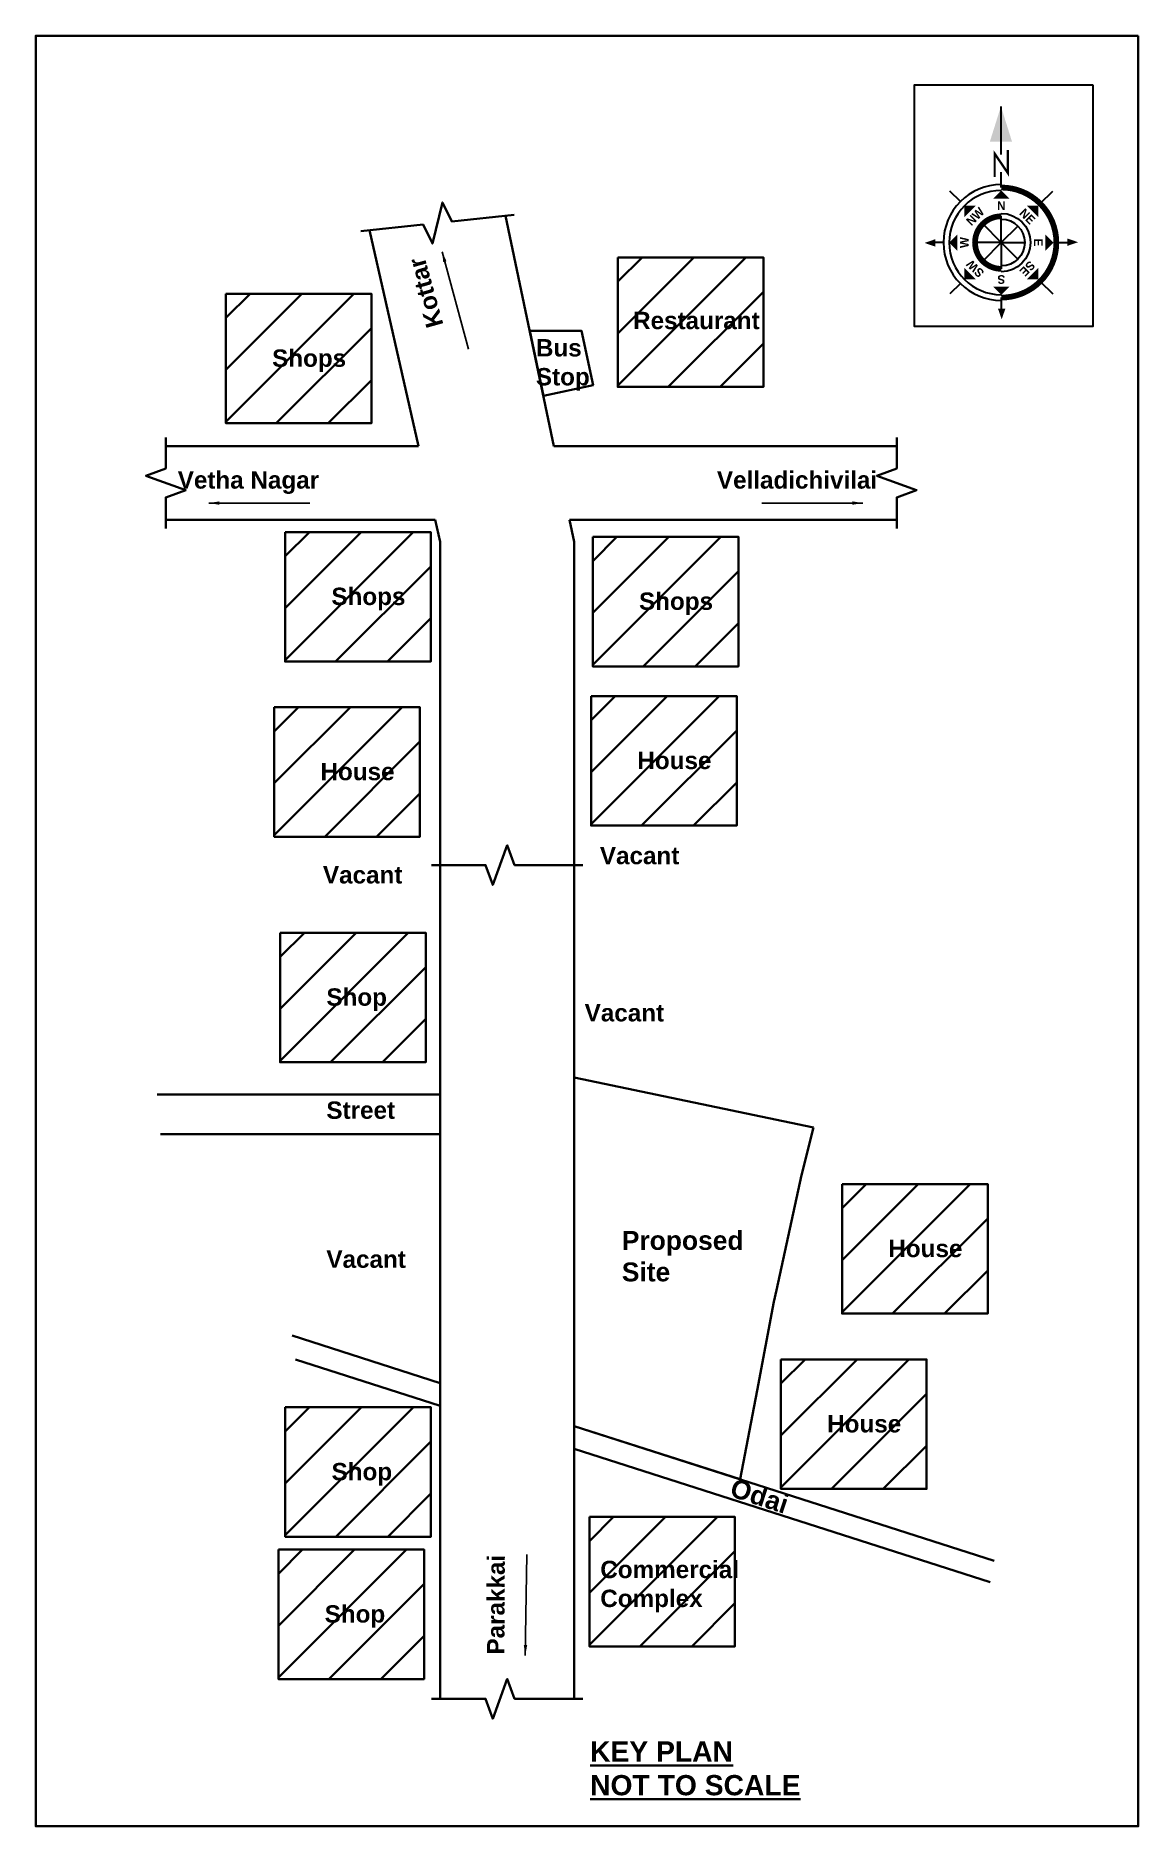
# Model space of a CAD drawing. Header units: metres. Extents: x 915 to 5569, y -1565 to 175.
# Drawn here: x 5521.53 to 5540.59, y -1480.12 to -1449.15 of the extents above; entities that cross this region are included whole.
import ezdxf
from ezdxf.enums import TextEntityAlignment as Align

# ---------------------------------------------------------------- set-up
doc = ezdxf.new("R2010")
doc.units = ezdxf.units.M
doc.header["$MEASUREMENT"] = 0
doc.layers.add('LOCATION_PLAN', color=7, linetype='Continuous', lineweight=0)
doc.styles.get("Standard").update_dxf_attribs({"font": 'times.ttf'})
doc.styles.add('STYLE11', font='bold')
doc.dimstyles.new('Copy of Standard', dxfattribs={"dimtxt": 0.25, "dimasz": 0.18, "dimexe": 0.1, "dimexo": 0.5, "dimgap": 0.09, "dimtad": 0, "dimtih": 1, "dimtoh": 1, "dimzin": 0, "dimdsep": 46, "dimtxsty": 'Standard', "dimblk": 'ARCHTICK', "dimcen": 0.09, "dimadec": 0, "dimazin": 0, "dimtfac": 1, "dimtofl": 0, "dimtmove": 0, "dimatfit": 3, "dimfxl": 0, "dimtolj": 1, "dimtzin": 0, "dimarcsym": 0})

msp = doc.modelspace()

# ---------------------------------------------------------------- texts
at = {"lineweight": 30, "style": 'STYLE11'}
for s, height, rotation, p in [('NW', 0.150108, 45, (5537.77249, -1452.27808)), ('NE', 0.150108, 315, (5538.67603, -1452.27808)), ('W', 0.15011, 90, (5537.58536, -1452.72985)), ('E', 0.15011, 270, (5538.86316, -1452.72985)), ('SW', 0.150108, 135, (5537.77249, -1453.18162)), ('SE', 0.150108, 225, (5538.67603, -1453.18162)), ('S', 0.15011, 180, (5538.22426, -1453.36875))]:
    msp.add_text(s, height=height, rotation=rotation, dxfattribs=at).set_placement(p, align=Align.MIDDLE)
msp.add_text('N', height=0.15011, dxfattribs=at).set_placement((5538.22426, -1452.09095), align=Align.MIDDLE)
at = {"lineweight": 35, "attachment_point": 1}
for s, width, gutter_width, heights, insert, char_height, rotation in [('{\\fArial|b1|i0|c0|p34;Kottar}', 5.5890103, 0.625, [2.70573], (5528.28984, -1454.2319), 0.3, 105.583804), ('{\\fArial|b1|i0|c0|p34;Odai}', 6.0880484, 0.68081, [2.94732], (5533.61051, -1474.09227), 0.3267868, 341.921494), ('{\\fArial|b1|i0|c0|p34;Parakkai}', 5.5890103, 0.625, [2.70573], (5529.33029, -1477.14766), 0.3, 89.725209)]:
    msp.add_mtext_dynamic_manual_height_columns(s, width=width, gutter_width=gutter_width, heights=heights, dxfattribs=dict(at, insert=insert, char_height=char_height, rotation=rotation))
for s, width, gutter_width, heights, insert, char_height in [('{\\fArial|b1|i0|c0|p34;Restaurant}', 5.5890103, 0.625, [2.70573], (5531.85627, -1453.92739), 0.3), ('{\\fArial|b1|i0|c0|p34;Shops}', 5.5890103, 0.625, [2.70573], (5525.61371, -1454.57833), 0.3), ('{\\fArial|b1|i0|c0|p34;Bus \\PStop}', 5.5890103, 0.625, [2.70573], (5530.17572, -1454.39969), 0.3), ('{\\fArial|b1|i0|c0|p34;Vetha Nagar}', 5.5890103, 0.625, [2.70573], (5523.9817, -1456.68533), 0.3), ('{\\fArial|b1|i0|c0|p34;Velladichivilai}', 5.5890103, 0.625, [2.70573], (5533.30583, -1456.68533), 0.3), ('{\\fArial|b1|i0|c0|p34;Shops}', 5.5890103, 0.625, [2.70573], (5526.63875, -1458.69844), 0.3), ('{\\fArial|b1|i0|c0|p34;Shops}', 5.5890103, 0.625, [2.70573], (5531.95882, -1458.78176), 0.3), ('{\\fArial|b1|i0|c0|p34;House}', 5.5890103, 0.625, [2.70573], (5526.45073, -1461.72837), 0.3), ('{\\fArial|b1|i0|c0|p34;House}', 5.5890103, 0.625, [2.70573], (5531.93045, -1461.536), 0.3), ('{\\fArial|b1|i0|c0|p34;Vacant}', 5.5890103, 0.625, [2.70573], (5531.28196, -1463.18152), 0.3), ('{\\fArial|b1|i0|c0|p34;Vacant}', 5.5890103, 0.625, [2.70573], (5526.49268, -1463.51365), 0.3), ('{\\fArial|b1|i0|c0|p34;Shop}', 5.5890103, 0.625, [2.70573], (5526.5524, -1465.62808), 0.3), ('{\\fArial|b1|i0|c0|p34;Vacant}', 5.5890103, 0.625, [2.70573], (5531.01844, -1465.89942), 0.3), ('{\\fArial|b1|i0|c0|p34;Street}', 5.5890103, 0.625, [2.70573], (5526.5524, -1467.58364), 0.3), ('{\\fArial|b1|i0|c0|p34;Proposed\\PSite}', 6.0880484, 0.68081, [2.94732], (5531.66129, -1469.8237), 0.3267868), ('{\\fArial|b1|i0|c0|p34;House}', 5.5890103, 0.625, [2.70573], (5536.27088, -1469.97628), 0.3), ('{\\fArial|b1|i0|c0|p34;Vacant}', 5.5890103, 0.625, [2.70573], (5526.55232, -1470.1607), 0.3), ('{\\fArial|b1|i0|c0|p34;House}', 5.5890103, 0.625, [2.70573], (5535.21262, -1473.00766), 0.3), ('{\\fArial|b1|i0|c0|p34;Shop}', 5.5890103, 0.625, [2.70573], (5526.64183, -1473.83563), 0.3), ('{\\fArial|b1|i0|c0|p34;Commercial\\PComplex}', 5.5890103, 0.625, [2.70573], (5531.28924, -1475.52707), 0.3), ('{\\fArial|b1|i0|c0|p34;Shop}', 5.5890103, 0.625, [2.70573], (5526.52243, -1476.29637), 0.3), ('{\\fArial|b1|i0|c0|p34;\\LKEY PLAN\\PNOT TO SCALE }', 5.5890103, 0.625, [2.70573], (5531.11236, -1478.64925), 0.35)]:
    msp.add_mtext_dynamic_manual_height_columns(s, width=width, gutter_width=gutter_width, heights=heights, dxfattribs=dict(at, insert=insert, char_height=char_height))

# ---------------------------------------------------------------- blocks, each defined once
blk = doc.blocks.new('_ArchTick')
at = {"color": 0, "linetype": 'ByBlock', "const_width": 0.15}
blk.add_lwpolyline([(-0.5, -0.5), (0.5, 0.5)], dxfattribs=at)

# ---------------------------------------------------------------- hatches: boundary and pattern name
at = {"lineweight": 35}
h = msp.add_hatch(dxfattribs=at)
h.set_pattern_fill('ANSI31', color=256, scale=0.2)
h.set_pattern_definition([(45, (-21.88485, -3532.4198), (-0.449012806, 0.449012806), [])])
h.paths.add_polyline_path([(5534.1104, -1455.22529), (5534.1104, -1452.98544), (5531.59238, -1452.98544), (5531.59238, -1455.22529)])
h.paths.add_polyline_path([(5532.28626, -1454.4122), (5533.71709, -1454.4122), (5533.71709, -1453.79398), (5532.28626, -1453.79398)], flags=24)
h = msp.add_hatch(dxfattribs=at)
h.set_pattern_fill('ANSI31', color=256, scale=0.2)
h.set_pattern_definition([(45, (-28.6631, -3533.04976), (-0.449012806, 0.449012806), [])])
h.paths.add_polyline_path([(5527.33215, -1455.85524), (5527.33215, -1453.61538), (5524.81414, -1453.61538), (5524.81414, -1455.85524)])
h.paths.add_polyline_path([(5525.50801, -1455.04215), (5526.93884, -1455.04215), (5526.93884, -1454.42393), (5525.50801, -1454.42393)], flags=24)
h = msp.add_hatch(dxfattribs=at)
h.set_pattern_fill('ANSI31', color=256, scale=0.2)
h.set_pattern_definition([(45, (-27.63805, -3537.16987), (-0.449012806, 0.449012806), [])])
h.paths.add_polyline_path([(5528.35719, -1459.97535), (5528.35719, -1457.73549), (5525.83917, -1457.73549), (5525.83917, -1459.97535)])
h.paths.add_polyline_path([(5526.53305, -1459.16225), (5527.96388, -1459.16225), (5527.96388, -1458.54404), (5526.53305, -1458.54404)], flags=24)
h = msp.add_hatch(dxfattribs=at)
h.set_pattern_fill('ANSI31', color=256, scale=0.2)
h.set_pattern_definition([(45, (-22.318, -3537.2532), (-0.449012806, 0.449012806), [])])
h.paths.add_polyline_path([(5533.67727, -1460.05867), (5533.67727, -1457.81881), (5531.15925, -1457.81881), (5531.15925, -1460.05867)])
h.paths.add_polyline_path([(5531.85313, -1459.24557), (5533.28396, -1459.24557), (5533.28396, -1458.62736), (5531.85313, -1458.62736)], flags=24)
h = msp.add_hatch(dxfattribs=at)
h.set_pattern_fill('ANSI31', color=256, scale=0.2)
h.set_pattern_definition([(45, (-27.8261, -3540.1998), (-0.449012806, 0.449012806), [])])
h.paths.add_polyline_path([(5528.16917, -1463.00528), (5528.16917, -1460.76542), (5525.65116, -1460.76542), (5525.65116, -1463.00528)])
h.paths.add_polyline_path([(5526.34503, -1462.19218), (5527.77586, -1462.19218), (5527.77586, -1461.57397), (5526.34503, -1461.57397)], flags=24)
h = msp.add_hatch(dxfattribs=at)
h.set_pattern_fill('ANSI31', color=256, scale=0.2)
h.set_pattern_definition([(45, (-22.34635, -3540.0074), (-0.449012806, 0.449012806), [])])
h.paths.add_polyline_path([(5533.6489, -1462.81291), (5533.6489, -1460.57305), (5531.13088, -1460.57305), (5531.13088, -1462.81291)])
h.paths.add_polyline_path([(5531.82476, -1461.99981), (5533.25559, -1461.99981), (5533.25559, -1461.3816), (5531.82476, -1461.3816)], flags=24)
h = msp.add_hatch(dxfattribs=at)
h.set_pattern_fill('ANSI31', color=256, scale=0.2)
h.set_pattern_definition([(45, (-27.7244, -3544.0995), (-0.449012806, 0.449012806), [])])
h.paths.add_polyline_path([(5528.27084, -1466.90499), (5528.27084, -1464.66513), (5525.75283, -1464.66513), (5525.75283, -1466.90499)])
h.paths.add_polyline_path([(5526.4467, -1466.09189), (5527.87754, -1466.09189), (5527.87754, -1465.47368), (5526.4467, -1465.47368)], flags=24)
h = msp.add_hatch(dxfattribs=at)
h.set_pattern_fill('ANSI31', color=256, scale=0.2)
h.set_pattern_definition([(45, (-18.0059, -3548.4477), (-0.449012806, 0.449012806), [])])
h.paths.add_polyline_path([(5537.98933, -1471.25319), (5537.98933, -1469.01333), (5535.47131, -1469.01333), (5535.47131, -1471.25319)])
h.paths.add_polyline_path([(5536.16519, -1470.44009), (5537.59602, -1470.44009), (5537.59602, -1469.82188), (5536.16519, -1469.82188)], flags=24)
h = msp.add_hatch(dxfattribs=at)
h.set_pattern_fill('ANSI31', color=256, scale=0.2)
h.set_pattern_definition([(45, (-19.0642, -3551.4791), (-0.449012806, 0.449012806), [])])
h.paths.add_polyline_path([(5536.93107, -1474.28457), (5536.93107, -1472.04471), (5534.41305, -1472.04471), (5534.41305, -1474.28457)])
h.paths.add_polyline_path([(5535.10692, -1473.47148), (5536.53776, -1473.47148), (5536.53776, -1472.85326), (5535.10692, -1472.85326)], flags=24)
h = msp.add_hatch(dxfattribs=at)
h.set_pattern_fill('ANSI31', color=256, scale=0.2)
h.set_pattern_definition([(45, (-27.635, -3552.30706), (-0.449012806, 0.449012806), [])])
h.paths.add_polyline_path([(5528.36028, -1475.11254), (5528.36028, -1472.87268), (5525.84226, -1472.87268), (5525.84226, -1475.11254)])
h.paths.add_polyline_path([(5526.53614, -1474.29945), (5527.96697, -1474.29945), (5527.96697, -1473.68123), (5526.53614, -1473.68123)], flags=24)
h = msp.add_hatch(dxfattribs=at)
h.set_pattern_fill('ANSI31', color=256, scale=0.2)
h.set_pattern_definition([(45, (-22.3766, -3554.202), (-0.449012806, 0.449012806), [])])
h.paths.add_polyline_path([(5533.61864, -1477.00748), (5533.61864, -1474.76762), (5531.10062, -1474.76762), (5531.10062, -1477.00748)])
h.paths.add_polyline_path([(5531.7945, -1476.19438), (5533.22533, -1476.19438), (5533.22533, -1475.57617), (5531.7945, -1475.57617)], flags=24)
h = msp.add_hatch(dxfattribs=at)
h.set_pattern_fill('ANSI31', color=256, scale=0.2)
h.set_pattern_definition([(45, (-27.7544, -3554.7678), (-0.449012806, 0.449012806), [])])
h.paths.add_polyline_path([(5528.24088, -1477.57328), (5528.24088, -1475.33343), (5525.72286, -1475.33343), (5525.72286, -1477.57328)])
h.paths.add_polyline_path([(5526.41674, -1476.76019), (5527.84757, -1476.76019), (5527.84757, -1476.14198), (5526.41674, -1476.14198)], flags=24)

# ---------------------------------------------------------------- linework, layer by layer
at = {"lineweight": 30}
for p, q in [((5538.22426, -1451.20662), (5538.22426, -1450.37492)), ((5538.22426, -1451.77825), (5538.22426, -1451.51376)), ((5537.51623, -1452.02182), (5537.33523, -1451.84082)), ((5538.89714, -1452.05697), (5539.11329, -1451.84082)), ((5538.22426, -1452.72985), (5537.90289, -1452.40848)), ((5538.22426, -1452.72985), (5538.22426, -1452.27537)), ((5538.22426, -1452.72985), (5538.51047, -1452.44363)), ((5537.22295, -1452.72985), (5537.07603, -1452.72985)), ((5538.22426, -1452.72985), (5537.76978, -1452.72985)), ((5538.22426, -1452.72985), (5537.90289, -1453.05121)), ((5538.22426, -1452.72985), (5538.62903, -1452.72985)), ((5538.22426, -1452.72985), (5538.51047, -1453.01606)), ((5538.22426, -1452.72985), (5538.22426, -1453.18433)), ((5539.17586, -1452.72985), (5539.37249, -1452.72985)), ((5538.89714, -1453.40273), (5539.11329, -1453.61888)), ((5537.51623, -1453.43788), (5537.33523, -1453.61888)), ((5538.22426, -1453.68145), (5538.22426, -1453.87808))]:
    msp.add_line(p, q, dxfattribs=at)
at = {"linetype": 'ByBlock', "lineweight": 35}
for p, q in [((5530.48857, -1456.24911), (5529.64858, -1452.26541)), ((5528.14359, -1456.24911), (5527.29649, -1452.51813)), ((5528.14359, -1456.24911), (5523.77549, -1456.24911)), ((5536.41638, -1456.24911), (5530.48857, -1456.24911)), ((5528.43306, -1457.52406), (5523.77549, -1457.52406)), ((5528.52008, -1457.90733), (5528.43306, -1457.52406)), ((5530.83822, -1457.90733), (5530.7574, -1457.52406)), ((5536.41638, -1457.52406), (5530.7574, -1457.52406)), ((5528.52008, -1477.91459), (5528.52008, -1457.90733)), ((5530.83822, -1477.91459), (5530.83822, -1457.90733)), ((5528.52008, -1467.462), (5523.62567, -1467.462)), ((5528.52008, -1468.14815), (5523.68273, -1468.14815)), ((5525.95848, -1471.63335), (5528.52008, -1472.45453)), ((5526.01756, -1472.04398), (5528.52008, -1472.84622)), ((5530.83822, -1473.19766), (5538.09981, -1475.52552)), ((5530.83822, -1473.58935), (5538.02881, -1475.89445))]:
    msp.add_line(p, q, dxfattribs=at)
at = {"linetype": 'Continuous', "lineweight": 30}
msp.add_lwpolyline([(5539.81268, -1450.00833), (5536.7192, -1450.00833), (5536.7192, -1454.1745), (5539.81268, -1454.1745)], close=True, dxfattribs=at)
at = {"lineweight": 30, "const_width": 0.03977}
msp.add_lwpolyline([(5538.10924, -1451.59583), (5538.10924, -1451.19205), (5538.33914, -1451.53075), (5538.33914, -1451.12756)], dxfattribs=at)
at = {"lineweight": 30}
for points in [[(5538.22426, -1451.72854, 1), (5538.22426, -1453.73116, 1)], [(5538.22426, -1451.82796, 1), (5538.22426, -1453.63173, 1)], [(5538.22426, -1452.22566, -1), (5538.22426, -1453.23404, -1)], [(5538.22426, -1452.32508, -1), (5538.22426, -1453.13462, -1)]]:
    msp.add_lwpolyline(points, format="xyb", dxfattribs=at)
at = {"lineweight": 30, "const_width": 0.09942}
for points in [[(5538.22426, -1451.77825, -1), (5538.22426, -1453.68145, 1)], [(5538.22426, -1452.27537, 1), (5538.22426, -1453.18433, 1)]]:
    msp.add_lwpolyline(points, format="xyb", dxfattribs=at)
at = {"linetype": 'Continuous', "lineweight": 35}
for points in [[(5527.14735, -1452.53416), (5528.22396, -1452.41848), (5528.38494, -1452.74659), (5528.56013, -1452.03695), (5528.7211, -1452.36506), (5529.79772, -1452.24939)], [(5523.77549, -1456.09911), (5523.77549, -1456.63658), (5523.43205, -1456.76158), (5524.11892, -1457.01158), (5523.77549, -1457.13658), (5523.77549, -1457.67406)], [(5536.41638, -1456.09911), (5536.41638, -1456.63658), (5536.07294, -1456.76158), (5536.75981, -1457.01158), (5536.41638, -1457.13658), (5536.41638, -1457.67406)], [(5528.37008, -1463.49671), (5529.30548, -1463.49671), (5529.43048, -1463.84015), (5529.68048, -1463.15328), (5529.80548, -1463.49671), (5530.98822, -1463.49671)], [(5528.37008, -1477.91459), (5529.30548, -1477.91459), (5529.43048, -1478.25803), (5529.68048, -1477.57116), (5529.80548, -1477.91459), (5530.98822, -1477.91459)]]:
    msp.add_lwpolyline(points, dxfattribs=at)
at = {"lineweight": 35}
for points in [[(5531.59238, -1452.98544), (5534.1104, -1452.98544), (5534.1104, -1455.22529), (5531.59238, -1455.22529)], [(5524.81414, -1453.61538), (5527.33215, -1453.61538), (5527.33215, -1455.85524), (5524.81414, -1455.85524)], [(5525.83917, -1457.73549), (5528.35719, -1457.73549), (5528.35719, -1459.97535), (5525.83917, -1459.97535)], [(5531.15925, -1457.81881), (5533.67727, -1457.81881), (5533.67727, -1460.05867), (5531.15925, -1460.05867)], [(5525.65116, -1460.76542), (5528.16917, -1460.76542), (5528.16917, -1463.00528), (5525.65116, -1463.00528)], [(5531.13088, -1460.57305), (5533.6489, -1460.57305), (5533.6489, -1462.81291), (5531.13088, -1462.81291)], [(5525.75283, -1464.66513), (5528.27084, -1464.66513), (5528.27084, -1466.90499), (5525.75283, -1466.90499)], [(5534.97728, -1468.03442), (5534.7681, -1468.85871), (5534.33479, -1470.84817), (5534.29097, -1471.04935), (5534.00019, -1472.58372), (5533.7094, -1474.11808), (5530.83822, -1473.19766), (5530.83822, -1467.16743)], [(5535.47131, -1469.01333), (5537.98933, -1469.01333), (5537.98933, -1471.25319), (5535.47131, -1471.25319)], [(5534.41305, -1472.04471), (5536.93107, -1472.04471), (5536.93107, -1474.28457), (5534.41305, -1474.28457)], [(5525.84226, -1472.87268), (5528.36028, -1472.87268), (5528.36028, -1475.11254), (5525.84226, -1475.11254)], [(5531.10062, -1474.76762), (5533.61864, -1474.76762), (5533.61864, -1477.00748), (5531.10062, -1477.00748)], [(5525.72286, -1475.33343), (5528.24088, -1475.33343), (5528.24088, -1477.57328), (5525.72286, -1477.57328)]]:
    msp.add_lwpolyline(points, close=True, dxfattribs=at)
at = {"linetype": 'ByBlock', "lineweight": 35}
msp.add_lwpolyline([(5530.06857, -1454.25726), (5530.96468, -1454.25726), (5531.16425, -1455.19661), (5530.30485, -1455.37783)], close=True, dxfattribs=at)
at = {"lineweight": 30}
for points in [[(5538.0254, -1450.98761), (5538.21784, -1450.37529), (5538.41029, -1450.98761)], [(5538.22426, -1451.82796), (5538.08365, -1451.96857), (5538.36486, -1451.96857)], [(5537.58653, -1452.09212), (5537.58653, -1452.29097), (5537.78538, -1452.09212)], [(5538.86199, -1452.09212), (5538.66314, -1452.09212), (5538.86199, -1452.29097)], [(5537.08159, -1452.80041), (5536.89684, -1452.73626), (5537.08159, -1452.67212)], [(5537.32237, -1452.72985), (5537.46298, -1452.87045), (5537.46298, -1452.58924)], [(5539.12614, -1452.72985), (5538.98554, -1452.58924), (5538.98554, -1452.87045)], [(5539.36693, -1452.65929), (5539.55168, -1452.72343), (5539.36693, -1452.78758)], [(5537.58653, -1453.36758), (5537.78538, -1453.36758), (5537.58653, -1453.16873)], [(5538.86199, -1453.36758), (5538.86199, -1453.16873), (5538.66314, -1453.36758)], [(5538.22426, -1453.63173), (5538.36486, -1453.49113), (5538.08365, -1453.49113)], [(5538.29482, -1453.87252), (5538.23067, -1454.05726), (5538.16653, -1453.87252)]]:
    msp.add_solid(points, dxfattribs=at)
at = {"layer": 'LOCATION_PLAN', "lineweight": 35}
msp.add_lwpolyline([(5540.59135, -1449.15427), (5540.59135, -1480.11735), (5521.52718, -1480.11735), (5521.52718, -1449.15427)], close=True, dxfattribs=at)

msp.set_redraw_order([(e.dxf.handle, doc.entitydb.next_handle()) for e in msp.query("TEXT MTEXT ATTDEF DIMENSION ARC_DIMENSION")])  # texts and dimensions are drawn at this point

# ---------------------------------------------------------------- leaders
at = {"linetype": 'ByBlock', "lineweight": 35}
for points in [[(5528.55448, -1452.88869), (5529.00866, -1454.57266)], [(5524.522, -1457.23513), (5526.26614, -1457.23513)], [(5535.82899, -1457.23513), (5534.08485, -1457.23513)], [(5529.99255, -1477.16435), (5530.01954, -1475.42042)]]:
    msp.add_leader(points, dimstyle='Copy of Standard', override={"dimgap": 0.09, "dimtad": 0, "dimfxl": 0.18, "dimarcsym": 2}, dxfattribs=at)

doc.saveas('drawing.dxf')
